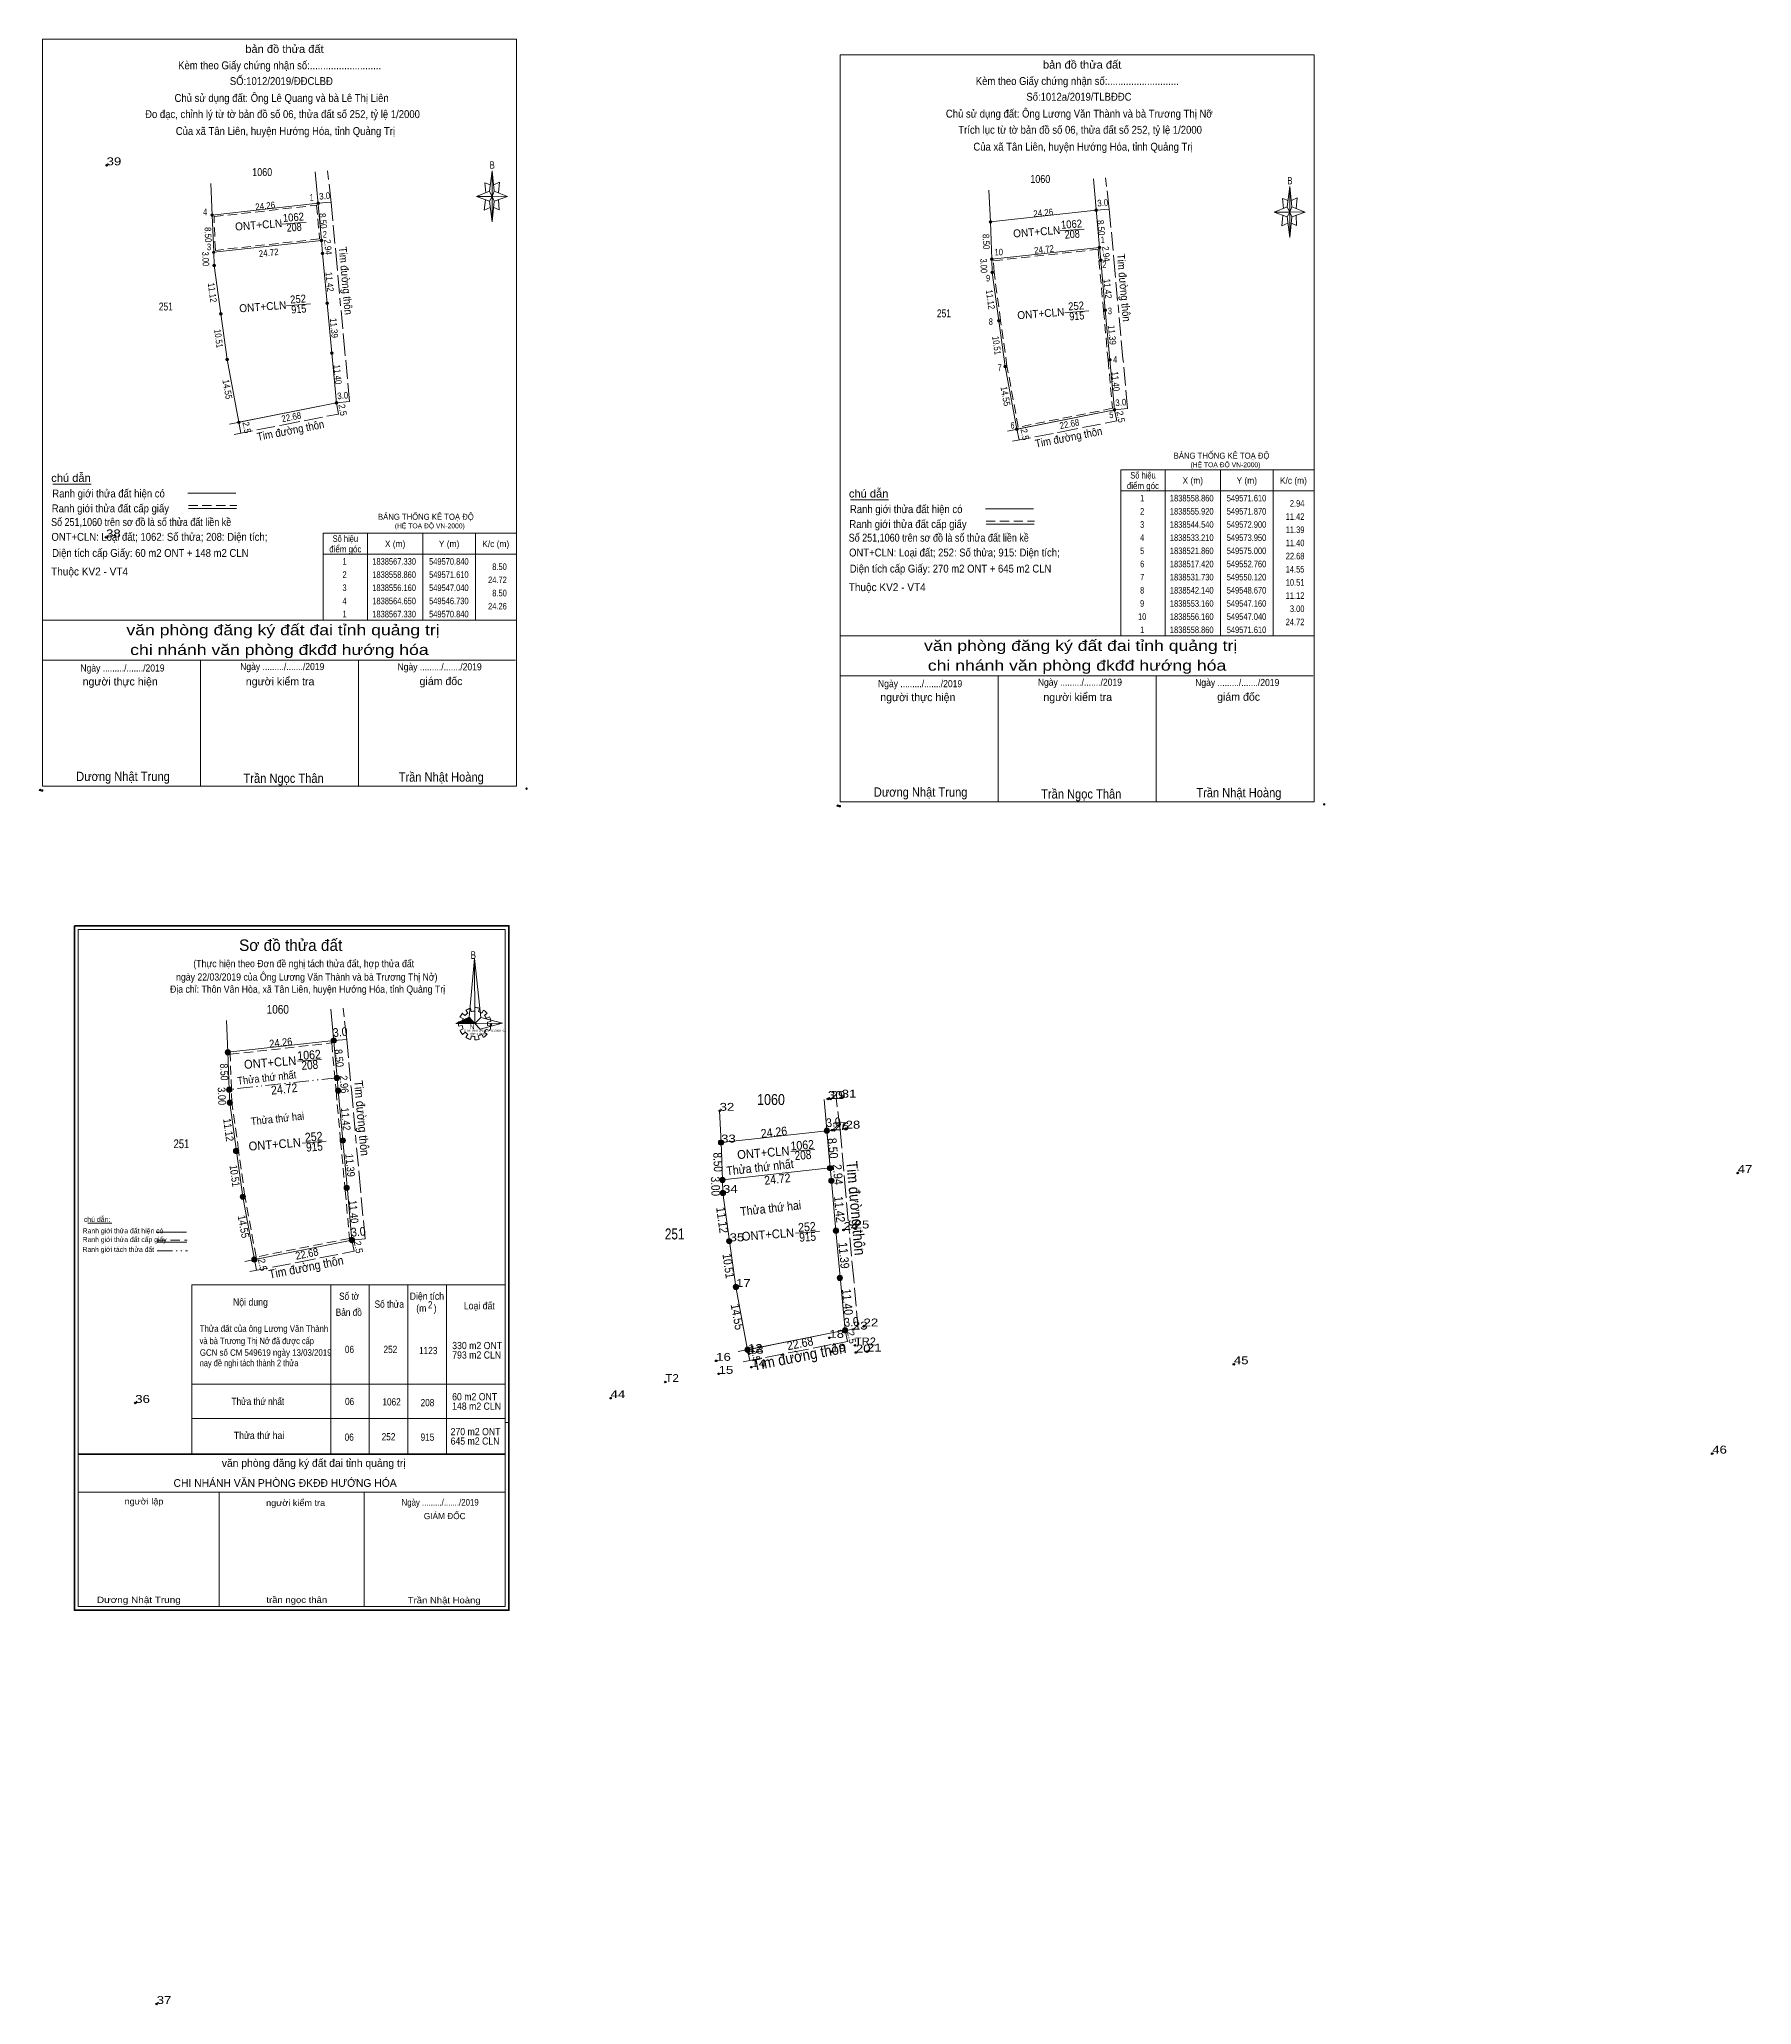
# Model space of a CAD drawing. Header units: metres. Extents: x 0 to 549782, y -63 to 1838816.
# Drawn here: x 549391.4 to 549781.5, y 1838368.2 to 1838816 of the extents above.
import ezdxf
from ezdxf.enums import TextEntityAlignment as Align

# ---------------------------------------------------------------- set-up
doc = ezdxf.new("R2010")
doc.units = ezdxf.units.M
doc.header["$LTSCALE"] = 0.7
doc.header["$PDMODE"] = 32
doc.header["$PDSIZE"] = 0.35
for name, pattern in [('DASH_DOUBLE_DOT', [9.2, 5, -1.2, 0.3, -1.2, 0.3, -1.2]), ('LONG_DASHED', [7.5, 6, -1.5]), ('MEDIUM_DASHED', [4.5, 3, -1.5])]:
    doc.linetypes.add(name, pattern=pattern)
for name, color, linetype, lineweight in [('1', 7, 'Continuous', 13), ('17', 7, 'Continuous', 13), ('2', 7, 'Continuous', 13), ('5', 7, 'Continuous', 13), ('6', 7, 'Continuous', 13), ('63', 7, 'Continuous', 13)]:
    doc.layers.add(name, color=color, linetype=linetype, lineweight=lineweight)
doc.layers.add('12', color=7, linetype='Continuous')
doc.layers.add('7', color=7, linetype='Continuous')

msp = doc.modelspace()

# ---------------------------------------------------------------- texts
at = {"layer": '1'}
for s, height, width, p in [('BẢNG THỐNG KÊ TOẠ ĐỘ ', 1.38, 0.95, (549649.85, 1838720.47)), ('(HỆ TOẠ ĐỘ VN-2000)', 1.116, 0.9, (549653.69, 1838718.53)), ('BẢNG THỐNG KÊ TOẠ ĐỘ ', 1.38, 0.95, (549468.56, 1838706.54)), ('(HỆ TOẠ ĐỘ VN-2000)', 1.116, 0.9, (549472.4, 1838704.6))]:
    msp.add_text(s, height=height, dxfattribs=dict(at, width=width)).set_placement(p)
at = {"layer": '12'}
for s, width, p in [('39', 1.25, (549406.72, 1838787.33)), ('38', 1.25, (549406.61, 1838702.54)), ('30', 1.25, (549571.06, 1838574.57)), ('29', 1.25, (549571.7, 1838574.57)), ('31', 1.25, (549574.22, 1838574.87)), ('32', 1.25, (549546.4, 1838571.87)), ('33', 1.25, (549546.73, 1838564.65)), ('27', 1.25, (549572.05, 1838567.46)), ('26', 1.25, (549572.56, 1838567.44)), ('28', 1.25, (549575.1, 1838567.81)), ('47', 1.25, (549778.35, 1838557.69)), ('34', 1.25, (549547.16, 1838553.16)), ('24', 1.25, (549574.62, 1838544.71)), ('25', 1.25, (549577.16, 1838545.06)), ('35', 1.25, (549548.67, 1838542.14)), ('17', 1.25, (549550.12, 1838531.73)), ('18', 1.25, (549571.39, 1838520.14)), ('23', 1.25, (549576.76, 1838522.03)), ('22', 1.25, (549579.19, 1838522.73)), ('12', 1.25, (549552.86, 1838516.9)), ('13', 1.25, (549553.07, 1838516.52)), ('19', 1.25, (549571.83, 1838516.97)), ('TR2', 1.05, (549577.23, 1838518.41)), ('20', 1.25, (549577.44, 1838516.79)), ('21', 1.25, (549579.94, 1838517)), ('16', 1.25, (549545.61, 1838514.9)), ('15', 1.25, (549546.17, 1838511.93)), ('14', 1.25, (549553.62, 1838513.46)), ('45', 1.25, (549663.56, 1838514.12)), ('T2', 1.1, (549534.02, 1838510.07)), ('36', 1.25, (549413.25, 1838505.3)), ('44', 1.25, (549521.55, 1838506.39)), ('46', 1.25, (549772.55, 1838493.76)), ('37', 1.25, (549418.14, 1838368.35))]:
    msp.add_text(s, height=1.8, dxfattribs=dict(at, width=width)).set_placement(p)
at = {"layer": '2'}
for s, height, width, p in [('1060', 1.8, 0.85, (549442.18, 1838784.88)), ('1060', 1.8, 0.85, (549619.46, 1838783.31)), ('251', 1.8, 0.8, (549420.225, 1838754.25)), ('251', 1.8, 0.8, (549597.505, 1838752.68)), ('điểm góc', 1.5, 0.9, (549461.12, 1838699.12)), ('Số hiệu', 1.5, 0.85, (549461.12, 1838701.52)), ('X (m)', 1.5, 0.95, (549472.465, 1838700.32)), ('Y (m)', 1.5, 0.95, (549484.765, 1838700.32)), ('K/c (m)', 1.5, 0.95, (549495.39, 1838700.32)), (' 1', 1.5, 0.75, (549460.7, 1838696.31)), ('1838567.330', 1.5, 0.85, (549472.235, 1838696.31)), ('549570.840', 1.5, 0.85, (549484.705, 1838696.31)), (' 2', 1.5, 0.85, (549460.71, 1838693.31)), ('1838558.860', 1.5, 0.85, (549472.235, 1838693.31)), ('549571.610', 1.5, 0.85, (549484.705, 1838693.31)), (' 4', 1.5, 0.85, (549460.715, 1838687.31)), (' 3', 1.5, 0.8, (549460.705, 1838690.31)), ('1838556.160', 1.5, 0.85, (549472.235, 1838690.31)), ('1838564.650', 1.5, 0.85, (549472.235, 1838687.31)), ('549547.040', 1.5, 0.85, (549484.705, 1838690.31)), ('549546.730', 1.5, 0.85, (549484.705, 1838687.31)), (' 1', 1.5, 0.75, (549460.7, 1838684.31)), ('1838567.330', 1.5, 0.85, (549472.235, 1838684.31)), ('549570.840', 1.5, 0.85, (549484.705, 1838684.31)), ('ngày 22/03/2019 của Ông Lương Văn Thành và bà Trương Thị Nở)', 1.65, 0.9, (549452.335, 1838601.54)), ('(Thực hiện theo Đơn đề nghị tách thửa đất, hợp thửa đất ', 1.65, 0.9, (549451.915, 1838604.6)), ('Địa chỉ: Thôn Vân Hòa, xã Tân Liên, huyện Hướng Hóa, tỉnh Quảng Trị', 1.65, 0.9, (549452.515, 1838598.77)), ('1060', 2, 0.85, (549445.73, 1838593.99)), ('1060', 2.5, 0.85, (549558.105, 1838573.19)), ('251', 2, 0.8, (549423.775, 1838563.36)), ('251', 2.5, 0.8, (549536.155, 1838542.56)), ('Ngày ........./......./2019', 1.485, 0.9, (549482.71, 1838481.91))]:
    msp.add_text(s, height=height, dxfattribs=dict(at, width=width)).set_placement(p, align=Align.CENTER)
for s, height, rotation, width, p in [('4', 1.5, 0.151, 0.8, (549429.173, 1838775.9612)), ('24.26', 1.5, 6.343, 0.9, (549442.9471, 1838777.3398)), ('1', 1.5, 0.151, 0.65, (549453.458, 1838779.261)), ('3.0', 1.5, 5.177, 0.9, (549456.4673, 1838779.6039)), ('24.26', 1.5, 6.343, 0.9, (549620.2221, 1838775.7692)), ('3.0', 1.5, 5.177, 0.9, (549633.7473, 1838778.0339)), ('8.50', 1.5, 272.091, 0.9, (549429.1027, 1838771.4724)), ('ONT+CLN', 1.8, 4.38, 0.95, (549441.4313, 1838772.8529)), ('1062', 1.8, 4.38, 0.9, (549449.3563, 1838774.592)), ('208', 1.8, 4.38, 0.85, (549449.5213, 1838772.3049)), ('8.50', 1.5, 275.194, 0.9, (549455.2993, 1838774.6079)), ('ONT+CLN', 1.8, 4.38, 0.95, (549618.7063, 1838771.2825)), ('1062', 1.8, 4.38, 0.9, (549626.6363, 1838773.022)), ('208', 1.8, 4.38, 0.85, (549626.8013, 1838770.7349)), ('8.50', 1.5, 275.194, 0.9, (549632.5793, 1838773.0379)), ('3', 1.5, 0.151, 0.75, (549430.073, 1838767.9811)), ('24.72', 1.5, 6.271, 0.9, (549443.7281, 1838766.657)), ('2', 1.5, 0.151, 0.8, (549456.448, 1838770.8612)), ('Tim đường thôn', 1.8, 275.176, 0.9, (549460.3088, 1838760.9262)), ('8.50', 1.5, 272.091, 0.9, (549606.3827, 1838769.9024)), ('10', 1.5, 0.151, 0.85, (549610.003, 1838766.8025)), ('24.72', 1.5, 6.271, 0.9, (549620.3931, 1838767.4265)), ('1', 1.5, 0.151, 0.65, (549633.688, 1838769.611)), ('2', 1.5, 0.151, 0.8, (549634.058, 1838763.9512)), ('Tim đường thôn', 1.8, 275.176, 0.9, (549637.5888, 1838759.3562)), ('11.12', 1.5, 277.802, 0.9, (549430.0794, 1838758.2218)), ('11.42', 1.5, 275.176, 0.9, (549456.8022, 1838760.7177)), ('9', 1.5, 0.151, 0.8, (549607.573, 1838760.8612)), ('11.42', 1.5, 275.176, 0.9, (549634.0822, 1838759.1477)), ('ONT+CLN', 1.8, 4.38, 0.95, (549442.3713, 1838754.2229)), ('252', 1.8, 4.38, 0.9, (549450.4113, 1838755.9572)), ('915', 1.8, 4.38, 0.85, (549450.5763, 1838753.6753)), ('11.12', 1.5, 277.802, 0.9, (549607.3594, 1838756.6518)), ('ONT+CLN', 1.8, 4.38, 0.95, (549619.6463, 1838752.6525)), ('252', 1.8, 4.38, 0.9, (549627.6913, 1838754.3872)), ('3', 1.5, 0.151, 0.75, (549635.323, 1838753.4011)), ('11.39', 1.5, 275.29, 0.9, (549457.8066, 1838750.1691)), ('8', 1.5, 0.151, 0.8, (549608.188, 1838750.9412)), ('915', 1.8, 4.38, 0.85, (549627.8513, 1838752.1049)), ('11.39', 1.5, 275.29, 0.9, (549635.0866, 1838748.5991)), ('10.51', 1.5, 277.93, 0.85, (549431.5139, 1838747.7485)), ('10.51', 1.5, 277.93, 0.85, (549608.7939, 1838746.1785)), ('11.40', 1.5, 275.285, 0.9, (549458.6173, 1838739.5991)), ('7', 1.5, 0.151, 0.8, (549610.198, 1838740.4712)), ('4', 1.5, 0.151, 0.8, (549636.533, 1838742.3412)), ('14.55', 1.5, 280.453, 0.9, (549433.5149, 1838736.1411)), ('14.55', 1.5, 280.453, 0.9, (549610.7949, 1838734.5711)), ('11.40', 1.5, 275.285, 0.9, (549635.8973, 1838738.0291)), ('3.0', 1.5, 5.177, 0.9, (549460.5873, 1838734.1139)), ('2.5', 1.5, 281.31, 0.95, (549459.7786, 1838731.4371)), ('3.0', 1.5, 5.177, 0.9, (549637.8673, 1838732.5439)), ('2.5', 1.5, 281.31, 0.95, (549437.9286, 1838727.4371)), ('Tim đường thôn', 1.8, 11.038, 0.9, (549448.8177, 1838726.0301)), ('22.68', 1.5, 11.29, 0.9, (549448.9632, 1838729.2218)), ('6', 1.5, 0.151, 0.8, (549613.128, 1838727.3312)), ('22.68', 1.5, 11.29, 0.9, (549626.2432, 1838727.6518)), ('5', 1.5, 0.151, 0.75, (549635.653, 1838729.7211)), ('2.5', 1.5, 281.31, 0.95, (549637.0586, 1838729.8671)), ('2.5', 1.5, 281.31, 0.95, (549615.2086, 1838725.8671)), ('Tim đường thôn', 1.8, 11.038, 0.9, (549626.0977, 1838724.4601)), ('3.0', 2, 5.177, 0.9, (549460.0398, 1838588.8122)), ('24.26', 1.75, 6.343, 0.9, (549446.5133, 1838586.5516)), ('1062', 2, 4.38, 0.9, (549452.9336, 1838583.6025)), ('8.50', 1.75, 275.194, 0.9, (549458.8555, 1838583.8092)), ('8.50', 1.75, 272.091, 0.85, (549432.653, 1838580.6819)), ('Thửa thứ nhất', 1.75, 6.271, 0.9, (549443.3144, 1838578.5427)), ('ONT+CLN', 2, 4.38, 0.95, (549444.0586, 1838581.8687)), ('208', 2, 4.38, 0.85, (549453.0986, 1838581.32)), ('24.72', 2, 6.271, 0.9, (549447.3008, 1838575.8687)), ('Tim đường thôn', 2, 275.176, 0.9, (549463.8555, 1838570.1202)), ('Thửa thứ hai', 1.75, 6.271, 0.9, (549445.7544, 1838569.2167)), ('11.42', 1.75, 275.176, 0.9, (549460.3561, 1838569.9139)), ('11.12', 1.75, 277.802, 0.9, (549433.6312, 1838567.4038)), ('252', 2, 4.38, 0.9, (549453.9886, 1838564.9723)), ('24.26', 2, 6.343, 0.9, (549558.8945, 1838566.0029)), ('3.0', 2, 5.177, 0.9, (549572.4098, 1838568.2622)), ('ONT+CLN', 2, 4.38, 0.95, (549445.1086, 1838563.2387)), ('915', 2, 4.38, 0.85, (549454.1536, 1838562.6896)), ('8.50', 2, 272.091, 0.85, (549545.0234, 1838560.1265)), ('ONT+CLN', 2, 4.38, 0.95, (549556.4286, 1838561.3187)), ('1062', 2, 4.38, 0.9, (549565.3036, 1838563.0525)), ('208', 2, 4.38, 0.85, (549565.4686, 1838560.77)), ('8.50', 2, 275.194, 0.9, (549571.2222, 1838563.2455)), ('10.51', 1.75, 277.93, 0.85, (549435.0651, 1838556.9307)), ('11.39', 1.75, 275.29, 0.9, (549461.3507, 1838559.3707)), ('Thửa thứ nhất', 2, 6.271, 0.9, (549555.7058, 1838557.9928)), ('24.72', 2, 6.271, 0.9, (549559.6708, 1838555.3187)), ('Tim đường thôn', 2.5, 275.176, 0.9, (549576.2268, 1838549.5578)), ('11.40', 1.75, 275.285, 0.9, (549462.1619, 1838548.7956)), ('11.12', 2, 277.802, 0.9, (549546.0023, 1838546.8408)), ('Thửa thứ hai', 2, 6.271, 0.9, (549558.1358, 1838548.6681)), ('11.42', 2, 275.176, 0.9, (549572.7299, 1838549.3502)), ('14.55', 1.75, 280.453, 0.9, (549437.0645, 1838545.3337)), ('3.0', 2, 5.177, 0.9, (549464.1598, 1838543.3222)), ('ONT+CLN', 2, 4.38, 0.95, (549557.4786, 1838542.6887)), ('252', 2, 4.38, 0.9, (549566.3636, 1838544.4227)), ('915', 2, 4.38, 0.85, (549566.5236, 1838542.1396)), ('22.68', 1.75, 11.29, 0.9, (549452.5287, 1838538.4368)), ('2.5', 1.599, 281.31, 0.95, (549463.3256, 1838540.6418)), ('11.39', 2, 275.29, 0.9, (549573.7248, 1838538.8122)), ('2.5', 1.6, 281.31, 0.95, (549441.4756, 1838536.6418)), ('Tim đường thôn', 2, 11.038, 0.9, (549452.3835, 1838535.2451)), ('10.51', 2, 277.93, 0.85, (549547.4349, 1838536.373)), ('11.40', 2, 275.285, 0.9, (549574.5359, 1838528.2371)), ('14.55', 2, 280.453, 0.9, (549549.4432, 1838524.7514)), ('3.0', 2, 5.177, 0.9, (549576.5298, 1838522.7722)), ('2.5', 1.6, 281.31, 0.95, (549553.8456, 1838516.0919)), ('Tim đường thôn', 2.5, 11.038, 0.9, (549564.8007, 1838514.7061)), ('22.68', 2, 11.29, 0.9, (549564.9292, 1838517.8908)), ('2.5', 1.6, 281.31, 0.95, (549575.6956, 1838520.0918))]:
    msp.add_text(s, height=height, rotation=rotation, dxfattribs=dict(at, width=width)).set_placement(p, align=Align.CENTER)
for s, height, width, p in [('8.50', 1.5, 0.85, (549497.91, 1838695.11)), ('24.72', 1.5, 0.85, (549497.91, 1838692.11)), ('24.26', 1.5, 0.85, (549497.91, 1838686.11)), ('8.50', 1.5, 0.85, (549497.91, 1838689.11)), ('người lập', 1.408, 1.1, (549419.67, 1838482.17)), ('người kiểm tra', 1.408, 1.1, (549456.52, 1838481.83)), ('Dương Nhật Trung', 1.41, 1.2, (549423.62, 1838459.73)), ('trần ngọc thân', 1.408, 1.15, (549456.98, 1838459.73)), ('Trần Nhật Hoàng', 1.408, 1.15, (549491.95, 1838459.64))]:
    msp.add_text(s, height=height, dxfattribs=dict(at, width=width)).set_placement(p, align=Align.RIGHT)
msp.add_text('Sơ đồ thửa đất', height=2.618, dxfattribs=at).set_placement((549448.665, 1838608.3), align=Align.CENTER)
for s, height, width, p in [('B', 1.743, 0.8, (549489.64, 1838606.5)), ('CHI NHÁNH VPĐKĐĐ-HƯỚNG HÓA', 0.4123, 0.95, (549488.2, 1838589.92)), ('TỈNH quảng trị', 0.4125, 1.05, (549489.53, 1838589.2)), ('N', 1.089, 0.9, (549489.46, 1838590.47)), ('Ranh giới thửa đất hiện có ', 1.131, 0.9, (549401.27, 1838543.96)), ('Ranh giới tách thửa đất', 1.131, 0.9, (549401.25, 1838539.72)), ('Ranh giới thửa đất cấp giấy', 1.131, 0.9, (549401.26, 1838541.97)), ('Số tờ', 1.65, 0.85, (549459.7, 1838528.8)), ('Nội dung', 1.65, 0.9, (549435.52, 1838527.46)), ('Bản đồ', 1.65, 0.85, (549458.94, 1838525.14)), ('Số thửa', 1.65, 0.85, (549467.79, 1838526.99)), ('Diện tích', 1.65, 0.9, (549475.78, 1838528.81)), ('(m   )', 1.65, 0.9, (549477.28, 1838526.07)), ('2', 1.65, 0.8, (549479.97, 1838526.86)), ('Loại đất', 1.65, 0.9, (549488.11, 1838526.62)), ('Thửa đất của ông Lương Văn Thành', 1.49, 0.9, (549427.94, 1838521.5)), ('và bà Trương Thị Nở đã được cấp ', 1.49, 0.85, (549427.93, 1838518.7)), ('GCN số CM 549619 ngày 13/03/2019', 1.49, 0.9, (549427.98, 1838516.04)), ('06', 1.65, 0.85, (549461.02, 1838516.68)), ('252', 1.65, 0.85, (549469.82, 1838516.68)), ('1123', 1.65, 0.85, (549477.92, 1838516.42)), ('330 m2 ONT', 1.65, 0.9, (549485.47, 1838517.56)), ('nay đề nghi tách thành 2 thửa', 1.49, 0.85, (549427.93, 1838513.67)), ('793 m2 CLN', 1.65, 0.9, (549485.47, 1838515.41)), ('Thửa thứ nhất', 1.65, 0.85, (549435.19, 1838504.82)), ('06', 1.65, 0.85, (549461.05, 1838504.81)), ('1062', 1.65, 0.85, (549469.57, 1838504.72)), ('208', 1.65, 0.85, (549478.27, 1838504.55)), ('60 m2 ONT', 1.65, 0.9, (549485.45, 1838505.89)), ('148 m2 CLN', 1.65, 0.9, (549485.45, 1838503.74)), ('270 m2 ONT', 1.65, 0.9, (549485.1, 1838497.94)), ('Thửa thứ hai', 1.65, 0.9, (549435.71, 1838497.07)), ('06', 1.65, 0.85, (549460.96, 1838496.68)), ('252', 1.65, 0.85, (549469.4, 1838496.77)), ('915', 1.65, 0.85, (549478.27, 1838496.68)), ('645 m2 CLN', 1.65, 0.9, (549485.1, 1838495.79))]:
    msp.add_text(s, height=height, dxfattribs=dict(at, width=width)).set_placement(p)
msp.add_text('chú dẫn:', height=1.131, dxfattribs=at).set_placement((549401.55, 1838546.56))
for s, height, p in [('văn phòng đăng ký đất đai tỉnh quảng trị', 1.76, (549474.85, 1838490.73)), ('CHI NHÁNH VĂN PHÒNG ĐKĐĐ HƯỚNG HÓA', 1.76, (549472.82, 1838486.18)), ('GIÁM ĐỐC', 1.408, (549488.52, 1838478.82))]:
    msp.add_text(s, height=height, dxfattribs=at).set_placement(p, align=Align.RIGHT)
at = {"layer": '5'}
for s, height, width, p in [('bản đồ thửa đất', 1.8, 1.05, (549447.26, 1838812.94)), ('Kèm theo Giấy chứng nhận số:...........................', 1.8, 0.9, (549446.15, 1838809.21)), ('bản đồ thửa đất', 1.8, 1.05, (549628.99, 1838809.37)), ('Chủ sử dụng đất: Ông Lê Quang và bà Lê Thị Liên', 1.8, 0.9, (549446.595, 1838801.77)), ('SỐ:1012/2019/ĐĐCLBĐ', 1.8, 0.9, (549446.545, 1838805.62)), ('Kèm theo Giấy chứng nhận số:...........................', 1.8, 0.9, (549627.88, 1838805.64)), ('Số:1012a/2019/TLBĐĐC', 1.8, 0.9, (549628.27, 1838802.05)), ('Đo đạc, chỉnh lý từ tờ bản đồ số 06, thửa đất số 252, tỷ lệ 1/2000 ', 1.8, 0.9, (549447.105, 1838798.09)), ('Chủ sử dụng đất: Ông Lương Văn Thành và bà Trương Thị Nỡ', 1.8, 0.9, (549628.33, 1838798.2)), ('Của xã Tân Liên, huyện Hướng Hóa, tỉnh Quảng Trị', 1.8, 0.9, (549447.465, 1838794.24)), ('Trích lục từ tờ bản đồ số 06, thửa đất số 252, tỷ lệ 1/2000 ', 1.8, 0.9, (549628.84, 1838794.52)), ('Của xã Tân Liên, huyện Hướng Hóa, tỉnh Quảng Trị', 1.8, 0.9, (549629.195, 1838790.67)), ('B', 1.653, 0.75, (549494.61, 1838786.57)), ('B', 1.653, 0.75, (549676.34, 1838783)), ('văn phòng đăng ký đất đai tỉnh quảng trị', 2.4, 1.25, (549446.925, 1838680.25)), ('văn phòng đăng ký đất đai tỉnh quảng trị', 2.4, 1.25, (549628.655, 1838676.68)), ('chi nhánh văn phòng đkđđ hướng hóa', 2.4, 1.25, (549446.1, 1838675.74)), ('Ngày ........./......./2019', 1.62, 0.9, (549446.75, 1838672.3)), ('Ngày ........./......./2019', 1.62, 0.9, (549482.6, 1838672.24)), ('chi nhánh văn phòng đkđđ hướng hóa', 2.4, 1.25, (549627.835, 1838672.17)), ('Ngày ........./......./2019', 1.62, 0.9, (549410.345, 1838671.97)), ('Ngày ........./......./2019', 1.62, 0.9, (549592.075, 1838668.4)), ('Ngày ........./......./2019', 1.62, 0.9, (549628.485, 1838668.73)), ('Ngày ........./......./2019', 1.62, 0.9, (549664.335, 1838668.67)), ('Dương Nhật Trung', 2.1, 0.9, (549410.46, 1838647.03)), ('Trần Ngọc Thân', 2.1, 0.9, (549447.055, 1838646.6)), ('Trần Nhật Hoàng', 2.1, 0.9, (549482.97, 1838646.88)), ('Dương Nhật Trung', 2.1, 0.9, (549592.19, 1838643.46)), ('Trần Ngọc Thân', 2.1, 0.9, (549628.785, 1838643.03)), ('Trần Nhật Hoàng', 2.1, 0.9, (549664.705, 1838643.31))]:
    msp.add_text(s, height=height, dxfattribs=dict(at, width=width)).set_placement(p, align=Align.CENTER)
for s, p in [('người thực hiện', (549409.825, 1838668.79)), ('người kiểm tra', (549446.26, 1838668.81)), ('giám đốc', (549482.92, 1838668.88)), ('người thực hiện', (549591.56, 1838665.22)), ('người kiểm tra', (549627.99, 1838665.24)), ('giám đốc', (549664.645, 1838665.31))]:
    msp.add_text(s, height=1.8, dxfattribs=at).set_placement(p, align=Align.CENTER)
at = {"layer": '6'}
for s, width, p in [('chú dẫn', 1.05, (549394.12, 1838715.19)), ('Ranh giới thửa đất cấp giấy', 0.9, (549394.23, 1838708.25)), ('Ranh giới thửa đất hiện có ', 0.9, (549394.36, 1838711.64)), ('chú dẫn', 1.05, (549575.85, 1838711.62)), ('Ranh giới thửa đất hiện có ', 0.9, (549576.09, 1838708.07)), ('Số 251,1060 trên sơ đồ là số thửa đất liền kề', 0.85, (549394.08, 1838705.14)), ('Ranh giới thửa đất cấp giấy', 0.9, (549575.96, 1838704.68)), ('ONT+CLN: Loại đất; 1062: Số thửa; 208: Diện tích;', 0.9, (549394.16, 1838701.76)), ('Số 251,1060 trên sơ đồ là số thửa đất liền kề', 0.85, (549575.81, 1838701.57)), ('Diện tích cấp Giấy: 60 m2 ONT + 148 m2 CLN', 0.9, (549394.32, 1838698.09)), ('ONT+CLN: Loại đất; 252: Số thửa; 915: Diện tích;', 0.9, (549575.89, 1838698.19)), ('Diện tích cấp Giấy: 270 m2 ONT + 645 m2 CLN', 0.9, (549576.05, 1838694.52)), ('Thuộc KV2 - VT4', 0.95, (549394.08, 1838693.86)), ('Thuộc KV2 - VT4', 0.95, (549575.81, 1838690.29))]:
    msp.add_text(s, height=1.8, dxfattribs=dict(at, width=width)).set_placement(p)
at = {"layer": '63'}
for s, height, rotation, width, p in [('2.94', 1.5, 275.054, 0.9, (549456.4347, 1838768.6311)), ('2.94', 1.5, 275.054, 0.9, (549633.7147, 1838767.0611)), ('3.00', 1.5, 272.291, 0.85, (549428.5586, 1838765.975)), ('3.00', 1.5, 272.291, 0.85, (549605.8386, 1838764.405)), ('3.00', 1.75, 272.291, 0.9, (549432.1102, 1838575.175)), ('2.96', 1.75, 275.054, 0.9, (549459.9802, 1838577.8221)), ('2.94', 2, 275.054, 0.9, (549572.3562, 1838557.2681)), ('3.00', 2, 272.291, 0.85, (549544.4814, 1838554.625))]:
    msp.add_text(s, height=height, rotation=rotation, dxfattribs=dict(at, width=width)).set_placement(p, align=Align.CENTER)
for s, width, p in [('điểm góc', 0.9, (549642.85, 1838713.55)), ('Số hiệu', 0.85, (549642.86, 1838715.95)), ('X (m)', 0.95, (549654.205, 1838714.75)), ('Y (m)', 0.95, (549666.505, 1838714.75)), ('K/c (m)', 0.95, (549677.13, 1838714.75)), (' 1', 0.75, (549642.45, 1838710.73)), ('1838558.860', 0.85, (549653.965, 1838710.73)), ('549571.610', 0.85, (549666.445, 1838710.73)), (' 3', 0.8, (549642.445, 1838704.73)), (' 2', 0.85, (549642.44, 1838707.73)), ('1838555.920', 0.85, (549653.965, 1838707.73)), ('1838544.540', 0.85, (549653.965, 1838704.73)), ('549571.870', 0.85, (549666.445, 1838707.73)), ('549572.900', 0.85, (549666.445, 1838704.73)), (' 4', 0.85, (549642.445, 1838701.73)), ('1838533.210', 0.85, (549653.965, 1838701.73)), ('549573.950', 0.85, (549666.445, 1838701.73)), (' 5', 0.8, (549642.445, 1838698.73)), (' 6', 0.85, (549642.45, 1838695.73)), ('1838521.860', 0.85, (549653.965, 1838698.73)), ('1838517.420', 0.85, (549653.965, 1838695.73)), ('549575.000', 0.85, (549666.445, 1838698.73)), ('549552.760', 0.85, (549666.445, 1838695.73)), (' 7', 0.8, (549642.45, 1838692.73)), ('1838531.730', 0.85, (549653.965, 1838692.73)), ('549550.120', 0.85, (549666.445, 1838692.73)), (' 9', 0.85, (549642.435, 1838686.73)), (' 8', 0.8, (549642.44, 1838689.73)), ('1838542.140', 0.85, (549653.965, 1838689.73)), ('1838553.160', 0.85, (549653.965, 1838686.73)), ('549548.670', 0.85, (549666.445, 1838689.73)), ('549547.160', 0.85, (549666.445, 1838686.73)), (' 10', 0.85, (549642.435, 1838683.73)), ('1838556.160', 0.85, (549653.965, 1838683.73)), ('549547.040', 0.85, (549666.445, 1838683.73)), (' 1', 0.75, (549642.45, 1838680.73)), ('1838558.860', 0.85, (549653.965, 1838680.73)), ('549571.610', 0.85, (549666.445, 1838680.73))]:
    msp.add_text(s, height=1.5, dxfattribs=dict(at, width=width)).set_placement(p, align=Align.CENTER)
at = {"layer": '63', "width": 0.85}
for s, p in [('2.94', (549679.64, 1838709.53)), ('11.42', (549679.64, 1838706.53)), ('11.39', (549679.65, 1838703.53)), ('11.40', (549679.65, 1838700.53)), ('22.68', (549679.65, 1838697.53)), ('14.55', (549679.64, 1838694.53)), ('10.51', (549679.65, 1838691.53)), ('11.12', (549679.64, 1838688.53)), ('24.72', (549679.64, 1838682.53)), ('3.00', (549679.65, 1838685.53))]:
    msp.add_text(s, height=1.5, dxfattribs=at).set_placement(p, align=Align.RIGHT)

# ---------------------------------------------------------------- hatches: boundary and pattern name
at = {"layer": '2'}
for points in [[(549486.28, 1838591.76), (549489.31, 1838593.24), (549490.6, 1838591.76)], [(549434.96, 1838585.2, 1), (549433.76, 1838585.2, 1)], [(549459.07, 1838587.88, 1), (549457.87, 1838587.88, 1)], [(549459.7917, 1838579.3598, 1), (549458.5917, 1838579.3598, 1)], [(549435.2717, 1838576.6698, 1), (549434.0717, 1838576.6698, 1)], [(549460.1, 1838576.47, 1), (549458.9, 1838576.47, 1)], [(549435.39, 1838573.71, 1), (549434.19, 1838573.71, 1)], [(549571.44, 1838567.33, 1), (549570.24, 1838567.33, 1)], [(549436.8176, 1838562.7276, 1), (549435.6176, 1838562.7276, 1)], [(549461.13, 1838565.1, 1), (549459.93, 1838565.1, 1)], [(549547.33, 1838564.65, 1), (549546.13, 1838564.65, 1)], [(549572.1617, 1838558.8098, 1), (549570.9617, 1838558.8098, 1)], [(549462.0293, 1838554.3326, 1), (549460.8293, 1838554.3326, 1)], [(549547.6417, 1838556.1198, 1), (549546.4417, 1838556.1198, 1)], [(549547.76, 1838553.16, 1), (549546.56, 1838553.16, 1)], [(549572.47, 1838555.92, 1), (549571.27, 1838555.92, 1)], [(549438.35, 1838552.28, 1), (549437.15, 1838552.28, 1)], [(549573.5, 1838544.55, 1), (549572.3, 1838544.55, 1)], [(549463.23, 1838542.41, 1), (549462.03, 1838542.41, 1)], [(549549.1876, 1838542.1776, 1), (549547.9876, 1838542.1776, 1)], [(549440.99, 1838537.97, 1), (549439.79, 1838537.97, 1)], [(549550.72, 1838531.73, 1), (549549.52, 1838531.73, 1)], [(549574.3993, 1838533.7826, 1), (549573.1993, 1838533.7826, 1)], [(549575.6, 1838521.86, 1), (549574.4, 1838521.86, 1)], [(549553.36, 1838517.42, 1), (549552.16, 1838517.42, 1)]]:
    msp.add_hatch(color=256, dxfattribs=at).paths.add_polyline_path(points)
at = {"layer": '63'}
for points in [[(549455.22, 1838778.67, 1), (549454.62, 1838778.67, 1)], [(549632.5, 1838777.1, 1), (549631.9, 1838777.1, 1)], [(549431.11, 1838775.99, 1), (549430.51, 1838775.99, 1)], [(549608.39, 1838774.42, 1), (549607.79, 1838774.42, 1)], [(549455.99, 1838770.2, 1), (549455.39, 1838770.2, 1)], [(549633.27, 1838768.63, 1), (549632.67, 1838768.63, 1)], [(549431.42, 1838767.5, 1), (549430.82, 1838767.5, 1)], [(549431.54, 1838764.5, 1), (549430.94, 1838764.5, 1)], [(549456.25, 1838767.26, 1), (549455.65, 1838767.26, 1)], [(549608.7, 1838765.93, 1), (549608.1, 1838765.93, 1)], [(549633.53, 1838765.69, 1), (549632.93, 1838765.69, 1)], [(549608.82, 1838762.93, 1), (549608.22, 1838762.93, 1)], [(549457.28, 1838755.88, 1), (549456.68, 1838755.88, 1)], [(549634.56, 1838754.31, 1), (549633.96, 1838754.31, 1)], [(549433.05, 1838753.48, 1), (549432.45, 1838753.48, 1)], [(549610.33, 1838751.91, 1), (549609.73, 1838751.91, 1)], [(549434.5, 1838743.07, 1), (549433.9, 1838743.07, 1)], [(549458.33, 1838744.55, 1), (549457.73, 1838744.55, 1)], [(549611.78, 1838741.5, 1), (549611.18, 1838741.5, 1)], [(549635.61, 1838742.98, 1), (549635.01, 1838742.98, 1)], [(549459.38, 1838733.2, 1), (549458.78, 1838733.2, 1)], [(549437.14, 1838728.76, 1), (549436.54, 1838728.76, 1)], [(549636.66, 1838731.63, 1), (549636.06, 1838731.63, 1)], [(549614.42, 1838727.19, 1), (549613.82, 1838727.19, 1)]]:
    msp.add_hatch(color=256, dxfattribs=at).paths.add_polyline_path(points)

# ---------------------------------------------------------------- linework, layer by layer
at = {"layer": '1'}
for points in [[(549455.69, 1838770.2), (549455.95, 1838767.26), (549456.98, 1838755.88), (549458.03, 1838744.55), (549459.08, 1838733.2), (549436.84, 1838728.76), (549434.2, 1838743.07), (549432.75, 1838753.48), (549431.24, 1838764.5), (549431.12, 1838767.5)], [(549455.69, 1838770.2), (549455.95, 1838767.26), (549456.98, 1838755.88), (549458.03, 1838744.55), (549459.08, 1838733.2), (549436.84, 1838728.76), (549434.2, 1838743.07), (549432.75, 1838753.48), (549431.24, 1838764.5), (549431.12, 1838767.5)], [(549632.97, 1838768.63), (549633.23, 1838765.69), (549634.26, 1838754.31), (549635.31, 1838742.98), (549636.36, 1838731.63), (549614.12, 1838727.19), (549611.48, 1838741.5), (549610.03, 1838751.91), (549608.52, 1838762.93), (549608.4, 1838765.93)], [(549571.61, 1838558.86), (549571.87, 1838555.92), (549572.9, 1838544.54), (549573.95, 1838533.21), (549575, 1838521.86), (549552.76, 1838517.42), (549550.12, 1838531.73), (549548.67, 1838542.14), (549547.16, 1838553.16), (549547.04, 1838556.16)], [(549571.61, 1838558.86), (549571.87, 1838555.92), (549572.9, 1838544.54), (549573.95, 1838533.21), (549575, 1838521.86), (549552.76, 1838517.42), (549550.12, 1838531.73), (549548.67, 1838542.14), (549547.16, 1838553.16), (549547.04, 1838556.16)]]:
    msp.add_lwpolyline(points, close=True, dxfattribs=at)
at = {"layer": '1', "linetype": 'MEDIUM_DASHED'}
for points in [[(549632.61, 1838768.19), (549632.83, 1838765.65), (549633.86, 1838754.27), (549634.91, 1838742.94), (549635.93, 1838731.95), (549614.44, 1838727.66), (549611.87, 1838741.56), (549610.43, 1838751.96), (549608.92, 1838762.97), (549608.81, 1838765.57)], [(549458.02, 1838587.33), (549459, 1838576.42), (549460.03, 1838565.04), (549461.08, 1838553.71), (549462.09, 1838542.81), (549440.79, 1838538.56), (549438.24, 1838552.36), (549436.8, 1838562.76), (549435.29, 1838573.75), (549434.88, 1838584.75)]]:
    msp.add_lwpolyline(points, close=True, dxfattribs=at)
at = {"layer": '17'}
for p, q in [((549394.5, 1838714.7), (549403.18, 1838714.7)), ((549576.23, 1838711.13), (549584.91, 1838711.13))]:
    msp.add_line(p, q, dxfattribs=at)
at = {"layer": '2', "linetype": 'LONG_DASHED'}
for p, q in [((549457.91, 1838778.89), (549457.04, 1838786.06)), ((549635.19, 1838777.32), (549634.32, 1838784.49)), ((549457.91, 1838778.89), (549458.94, 1838767.53)), ((549635.19, 1838777.32), (549636.22, 1838765.96)), ((549458.94, 1838767.53), (549459.97, 1838756.16)), ((549636.22, 1838765.96), (549637.25, 1838754.59)), ((549461.46, 1838588.1), (549460.59, 1838595.27)), ((549461.46, 1838588.1), (549462.49, 1838576.74)), ((549462.49, 1838576.74), (549463.52, 1838565.37)), ((549573.83, 1838567.55), (549572.96, 1838574.72)), ((549573.83, 1838567.55), (549574.86, 1838556.19)), ((549574.86, 1838556.19), (549575.89, 1838544.82))]:
    msp.add_line(p, q, dxfattribs=at)
at = {"layer": '2'}
for p, q in [((549430.81, 1838775.99), (549430.48, 1838783.21)), ((549608.09, 1838774.42), (549607.76, 1838781.64)), ((549430.81, 1838775.99), (549454.92, 1838778.67)), ((549430.81, 1838775.99), (549454.92, 1838778.67)), ((549457.9, 1838778.94), (549454.92, 1838778.67)), ((549608.09, 1838774.42), (549632.2, 1838777.1)), ((549608.09, 1838774.42), (549632.2, 1838777.1)), ((549635.18, 1838777.37), (549632.2, 1838777.1)), ((549455.69, 1838770.2), (549431.12, 1838767.5)), ((549632.97, 1838768.63), (549608.4, 1838765.93)), ((549455.95, 1838767.26), (549456.98, 1838755.89)), ((549633.23, 1838765.69), (549634.26, 1838754.32)), ((549436.84, 1838728.76), (549434.2, 1838743.07)), ((549614.12, 1838727.19), (549611.48, 1838741.5)), ((549462.07, 1838733.48), (549459.08, 1838733.2)), ((549459.59, 1838730.65), (549459.08, 1838733.2)), ((549437.33, 1838726.31), (549436.84, 1838728.76)), ((549639.35, 1838731.91), (549636.36, 1838731.63)), ((549636.87, 1838729.08), (549636.36, 1838731.63)), ((549614.61, 1838724.74), (549614.12, 1838727.19)), ((549466.17, 1838703.48), (549466.17, 1838683.68)), ((549478.77, 1838703.48), (549478.77, 1838683.68)), ((549490.77, 1838703.48), (549490.77, 1838683.68)), ((549456.09, 1838698.68), (549500.13, 1838698.68)), ((549487.77, 1838594.09), (549488.37, 1838593.56)), ((549489.04, 1838594.14), (549488.61, 1838594.79)), ((549489.6, 1838595.24), (549489.79, 1838594.46)), ((549490.6, 1838594.59), (549490.63, 1838595.39)), ((549491.66, 1838595.24), (549491.47, 1838594.44)), ((549492.19, 1838594.14), (549492.62, 1838594.79)), ((549493.41, 1838594.09), (549492.81, 1838593.59)), ((549434.36, 1838585.2), (549434.03, 1838592.42)), ((549486.93, 1838592.21), (549487.72, 1838592.09)), ((549487.72, 1838591.28), (549486.93, 1838591.16)), ((549487.96, 1838592.89), (549487.24, 1838593.19)), ((549487.24, 1838590.18), (549487.96, 1838590.53)), ((549488.44, 1838589.78), (549487.82, 1838589.28)), ((549488.61, 1838588.6), (549489.02, 1838589.31)), ((549489.84, 1838588.93), (549489.6, 1838588.15)), ((549490.22, 1838591.73), (549490.99, 1838591.73)), ((549491.4, 1838588.93), (549491.64, 1838588.18)), ((549492.62, 1838588.6), (549492.19, 1838589.28)), ((549492.76, 1838589.78), (549493.41, 1838589.31)), ((549493.99, 1838590.16), (549493.2, 1838590.46)), ((549493.24, 1838592.91), (549493.96, 1838593.26)), ((549494.3, 1838592.21), (549493.48, 1838592.09)), ((549493.48, 1838591.28), (549494.3, 1838591.16)), ((549434.36, 1838585.2), (549458.47, 1838587.88)), ((549434.36, 1838585.2), (549458.47, 1838587.88)), ((549461.45, 1838588.15), (549458.47, 1838587.88)), ((549490.6, 1838588.03), (549490.6, 1838588.8)), ((549459.5, 1838576.47), (549460.53, 1838565.1)), ((549546.73, 1838564.65), (549546.4, 1838571.87)), ((549546.73, 1838564.65), (549570.84, 1838567.33)), ((549546.73, 1838564.65), (549570.84, 1838567.33)), ((549573.82, 1838567.6), (549570.84, 1838567.33)), ((549571.61, 1838558.86), (549547.04, 1838556.16)), ((549571.87, 1838555.92), (549572.9, 1838544.55)), ((549440.39, 1838537.97), (549437.75, 1838552.28)), ((549402.43, 1838546.29), (549407.9, 1838546.29)), ((549418.04, 1838544.18), (549424.93, 1838544.18)), ((549418.15, 1838541.97), (549425.03, 1838541.97)), ((549465.62, 1838542.69), (549462.63, 1838542.41)), ((549463.14, 1838539.86), (549462.63, 1838542.41)), ((549440.88, 1838535.52), (549440.39, 1838537.97)), ((549426.17, 1838532.22), (549497.51, 1838532.22)), ((549552.76, 1838517.42), (549550.12, 1838531.73)), ((549577.99, 1838522.14), (549575, 1838521.86)), ((549575.51, 1838519.31), (549575, 1838521.86)), ((549553.25, 1838514.97), (549552.76, 1838517.42)), ((549426.17, 1838509.59), (549497.51, 1838509.59)), ((549426.17, 1838501.74), (549497.51, 1838501.74)), ((549497.51, 1838500.87), (549498.39, 1838500.87)), ((549399.38, 1838492.81), (549399.38, 1838458.07)), ((549400.27, 1838484.93), (549497.51, 1838484.93)), ((549432.38, 1838484.93), (549432.38, 1838458.95)), ((549465.38, 1838484.93), (549465.38, 1838458.95))]:
    msp.add_line(p, q, dxfattribs=at)
at = {"layer": '2', "linetype": 'DASH_DOUBLE_DOT'}
for p, q in [((549459.24, 1838579.41), (549434.67, 1838576.71)), ((549418.25, 1838539.98), (549425.18, 1838539.98))]:
    msp.add_line(p, q, dxfattribs=at)
at = {"layer": '2', "linetype": 'MEDIUM_DASHED'}
msp.add_line((549418.15, 1838542.43), (549425.09, 1838542.43), dxfattribs=at)
at = {"layer": '2', "lineweight": 35}
msp.add_line((549400.27, 1838493.66), (549497.51, 1838493.66), dxfattribs=at)
at = {"layer": '2'}
for points in [[(549454.27, 1838785.82), (549455.69, 1838770.2), (549455.95, 1838767.26)], [(549631.55, 1838784.25), (549632.97, 1838768.63), (549633.23, 1838765.69)], [(549431.24, 1838764.5), (549431.12, 1838767.5), (549430.81, 1838775.99)], [(549608.52, 1838762.93), (549608.4, 1838765.93), (549608.09, 1838774.42)], [(549431.24, 1838764.5), (549432.75, 1838753.48), (549434.2, 1838743.07), (549436.84, 1838728.76)], [(549455.95, 1838767.26), (549456.98, 1838755.88), (549458.03, 1838744.55), (549459.08, 1838733.2), (549434.7, 1838728.33)], [(549633.23, 1838765.69), (549634.26, 1838754.31), (549635.31, 1838742.98), (549636.36, 1838731.63), (549611.98, 1838726.76)], [(549608.52, 1838762.93), (549610.03, 1838751.91), (549611.48, 1838741.5), (549614.12, 1838727.19)], [(549459.08, 1838733.2), (549458.03, 1838744.55), (549456.98, 1838755.88)], [(549636.36, 1838731.63), (549635.31, 1838742.98), (549634.26, 1838754.31)], [(549457.82, 1838595.03), (549459.24, 1838579.41), (549459.5, 1838576.47)], [(549434.79, 1838573.71), (549434.67, 1838576.71), (549434.36, 1838585.2)], [(549459.5, 1838576.47), (549460.53, 1838565.09), (549461.58, 1838553.76), (549462.63, 1838542.41), (549438.25, 1838537.54)], [(549434.79, 1838573.71), (549436.3, 1838562.69), (549437.75, 1838552.28), (549440.39, 1838537.97)], [(549570.19, 1838574.48), (549571.61, 1838558.86), (549571.87, 1838555.92)], [(549462.63, 1838542.41), (549461.58, 1838553.76), (549460.53, 1838565.09)], [(549547.16, 1838553.16), (549547.04, 1838556.16), (549546.73, 1838564.65)], [(549547.16, 1838553.16), (549548.67, 1838542.14), (549550.12, 1838531.73), (549552.76, 1838517.42)], [(549571.87, 1838555.92), (549572.9, 1838544.54), (549573.95, 1838533.21), (549575, 1838521.86), (549550.62, 1838516.99)], [(549575, 1838521.86), (549573.95, 1838533.21), (549572.9, 1838544.54)], [(549426.17, 1838532.22), (549426.17, 1838493.67), (549426.17, 1838493.66)], [(549457.78, 1838532.22), (549457.78, 1838493.67), (549457.78, 1838493.66)], [(549466.58, 1838532.22), (549466.58, 1838493.67), (549466.58, 1838493.66)], [(549475.38, 1838532.22), (549475.38, 1838493.67), (549475.38, 1838493.66)], [(549484.18, 1838532.22), (549484.18, 1838493.67), (549484.18, 1838493.66)]]:
    msp.add_lwpolyline(points, dxfattribs=at)
at = {"layer": '2', "linetype": 'MEDIUM_DASHED'}
msp.add_lwpolyline([(549454.56, 1838778.23), (549455.26, 1838770.55), (549431.5, 1838767.94), (549431.22, 1838775.63)], close=True, dxfattribs=at)
at = {"layer": '2', "linetype": 'LONG_DASHED'}
for points in [[(549462.07, 1838733.48), (549461.02, 1838744.83), (549459.97, 1838756.16)], [(549639.35, 1838731.91), (549638.3, 1838743.26), (549637.25, 1838754.59)], [(549435.81, 1838726.01), (549446.62, 1838728.12), (549459.59, 1838730.65)], [(549613.09, 1838724.44), (549623.9, 1838726.55), (549636.87, 1838729.08)], [(549465.62, 1838542.69), (549464.57, 1838554.04), (549463.52, 1838565.37)], [(549577.99, 1838522.14), (549576.94, 1838533.49), (549575.89, 1838544.82)], [(549439.36, 1838535.22), (549450.17, 1838537.33), (549463.14, 1838539.86)], [(549551.73, 1838514.67), (549562.54, 1838516.78), (549575.51, 1838519.31)]]:
    msp.add_lwpolyline(points, dxfattribs=at)
at = {"layer": '2'}
for points in [[(549456.09, 1838703.48), (549500.13, 1838703.48), (549500.13, 1838683.68), (549456.09, 1838683.68)], [(549399.38, 1838458.07), (549399.38, 1838614.04), (549498.39, 1838614.04), (549498.39, 1838458.07)], [(549399.38, 1838458.07), (549399.38, 1838614.04), (549498.39, 1838614.04), (549498.39, 1838458.07)], [(549497.51, 1838493.67), (549497.51, 1838458.95), (549400.27, 1838458.95), (549400.27, 1838613.17), (549497.51, 1838613.17)], [(549490.56, 1838606.61), (549490.6, 1838591.76), (549489.31, 1838593.24)], [(549490.56, 1838606.61), (549490.6, 1838591.76), (549491.97, 1838593.14)], [(549486.28, 1838591.76), (549489.31, 1838593.24), (549490.6, 1838591.76)], [(549496.94, 1838591.81), (549490.6, 1838591.76), (549491.97, 1838593.14)], [(549496.89, 1838591.84), (549491.85, 1838590.48), (549490.6, 1838591.76)], [(549570.84, 1838567.33), (549571.61, 1838558.86), (549547.04, 1838556.16), (549546.73, 1838564.65)]]:
    msp.add_lwpolyline(points, close=True, dxfattribs=at)
at = {"layer": '2', "lineweight": 35}
msp.add_lwpolyline([(549399.39, 1838614.05), (549498.39, 1838614.05), (549498.39, 1838458.07), (549399.39, 1838458.07)], close=True, dxfattribs=at)
at = {"layer": '2'}
for centre in [(549434.36, 1838585.2), (549458.47, 1838587.88), (549459.1917, 1838579.3598), (549434.6717, 1838576.6698), (549459.5, 1838576.47), (549434.79, 1838573.71), (549570.84, 1838567.33), (549436.2176, 1838562.7276), (549460.53, 1838565.1), (549546.73, 1838564.65), (549571.5617, 1838558.8098), (549461.4293, 1838554.3326), (549547.0417, 1838556.1198), (549547.16, 1838553.16), (549571.87, 1838555.92), (549437.75, 1838552.28), (549572.9, 1838544.55), (549462.63, 1838542.41), (549548.5876, 1838542.1776), (549440.39, 1838537.97), (549550.12, 1838531.73), (549573.7993, 1838533.7826), (549575, 1838521.86), (549552.76, 1838517.42)]:
    msp.add_circle(centre, 0.6, dxfattribs=at)
for centre, major_axis, start_param, end_param in [((549490.6165, 1838591.7084), (3.7014, 0), 2.43958176, 2.72400246), ((549490.6165, 1838591.7084), (2.9009, 0), 2.13373541, 2.44496261), ((549490.6165, 1838591.7084), (3.7014, 0), 1.84955988, 2.13900916), ((549490.6165, 1838591.7084), (2.9009, 0), 1.56985589, 1.85611068), ((549490.6165, 1838591.7084), (3.7014, 0), 1.27924208, 1.56332225), ((549490.6165, 1838591.7084), (2.9009, 0), 1.00270906, 1.2755622), ((549490.6165, 1838591.7084), (3.7014, 0), 0.71056237, 0.99687234), ((549490.6165, 1838591.7084), (2.9009, 0), 0.42678376, 0.70646463), ((549490.6165, 1838591.7084), (3.7014, 0), 3.00667928, 3.29139349), ((549490.6165, 1838591.7084), (3.7014, 0), 3.56988637, 3.85691866), ((549490.6165, 1838591.7084), (2.9009, 0), 2.72368549, 3.01515824), ((549490.6165, 1838591.7084), (2.9009, 0), 3.28229955, 3.56105054), ((549490.6165, 1838591.7084), (2.9009, 0), 3.86077574, 4.13258255), ((549490.6165, 1838591.7084), (2.9009, 0), 4.43854677, 4.71314001), ((549490.6165, 1838591.7084), (2.9009, 0), 4.99087134, 5.28933161), ((549490.6165, 1838591.7084), (3.7014, 0), 5.28561416, 5.56798705), ((549490.6165, 1838591.7084), (2.9009, 0), 5.56137327, 5.83951437), ((549490.6165, 1838591.7084), (2.9009, 0), 6.13558388, 6.41618463), ((549490.6165, 1838591.7084), (3.7014, 0), 0.1390515, 0.43393316), ((549490.6165, 1838591.7084), (3.7014, 0), 5.85230288, 6.13839648), ((549490.5954, 1838591.6864), (3.7014, 0), 4.1470906, 4.43659307), ((549490.6165, 1838591.7084), (3.7014, 0), 4.71301008, 4.99761054)]:
    msp.add_ellipse(centre, major_axis=major_axis, ratio=0.995001, start_param=start_param, end_param=end_param, dxfattribs=at)
msp.add_point((549494.3, 1838591.46), dxfattribs=at)
at = {"layer": '5'}
for p, q in [((549493.98, 1838781.41), (549494.58, 1838786.09)), ((549675.71, 1838777.84), (549676.31, 1838782.52)), ((549493.98, 1838779.13), (549490.98, 1838780.21)), ((549495.06, 1838779.13), (549494.58, 1838774.45)), ((549496.14, 1838777.21), (549494.94, 1838777.69)), ((549495.06, 1838781.41), (549498.06, 1838780.21)), ((549496.02, 1838779.49), (549496.14, 1838777.21)), ((549676.79, 1838777.84), (549679.79, 1838776.64)), ((549675.71, 1838775.56), (549672.71, 1838776.64)), ((549676.79, 1838775.56), (549676.31, 1838770.88)), ((549677.87, 1838773.64), (549676.67, 1838774.12)), ((549677.75, 1838775.92), (549677.87, 1838773.64)), ((549392.13, 1838683.68), (549500.13, 1838683.68)), ((549573.86, 1838680.11), (549681.86, 1838680.11)), ((549392.13, 1838674.56), (549499.89, 1838674.56)), ((549392.13, 1838674.56), (549499.89, 1838674.56)), ((549392.13, 1838674.56), (549499.89, 1838674.56)), ((549428.13, 1838645.88), (549428.13, 1838674.56)), ((549464.13, 1838645.88), (549464.13, 1838674.56)), ((549573.86, 1838670.99), (549681.62, 1838670.99)), ((549573.86, 1838670.99), (549681.62, 1838670.99)), ((549573.86, 1838670.99), (549681.62, 1838670.99)), ((549609.86, 1838642.31), (549609.86, 1838670.99)), ((549645.86, 1838642.31), (549645.86, 1838670.99))]:
    msp.add_line(p, q, dxfattribs=at)
for points in [[(549392.13, 1838816.04), (549500.13, 1838816.04), (549500.13, 1838645.88), (549392.13, 1838645.88)], [(549573.86, 1838812.47), (549681.86, 1838812.47), (549681.86, 1838642.31), (549573.86, 1838642.31)], [(549494.58, 1838786.09), (549495.06, 1838781.41), (549494.58, 1838780.21)], [(549676.31, 1838782.52), (549676.79, 1838777.84), (549676.31, 1838776.64)], [(549494.58, 1838780.21), (549490.98, 1838780.21), (549493.98, 1838781.41), (549495.06, 1838779.13), (549498.06, 1838780.21), (549494.58, 1838780.33)], [(549494.58, 1838780.21), (549494.58, 1838774.45), (549493.98, 1838779.13)], [(549676.31, 1838776.64), (549672.71, 1838776.64), (549675.71, 1838777.84), (549676.79, 1838775.56), (549679.79, 1838776.64), (549676.31, 1838776.76)], [(549676.31, 1838776.64), (549676.31, 1838770.88), (549675.71, 1838775.56)]]:
    msp.add_lwpolyline(points, close=True, dxfattribs=at)
for points in [[(549494.22, 1838782.85), (549492.9, 1838783.33), (549493.14, 1838781.05)], [(549494.94, 1838782.85), (549496.26, 1838783.45), (549496.02, 1838781.05)], [(549494.58, 1838780.21), (549493.98, 1838781.41), (549490.98, 1838780.21)], [(549493.02, 1838779.49), (549492.78, 1838777.09), (549494.1, 1838777.69)], [(549494.58, 1838780.21), (549495.06, 1838779.13), (549498.06, 1838780.21)], [(549676.31, 1838776.64), (549675.71, 1838777.84), (549672.71, 1838776.64)], [(549675.95, 1838779.28), (549674.63, 1838779.76), (549674.87, 1838777.48)], [(549676.67, 1838779.28), (549677.99, 1838779.88), (549677.75, 1838777.48)], [(549674.75, 1838775.92), (549674.51, 1838773.52), (549675.83, 1838774.12)], [(549676.31, 1838776.64), (549676.79, 1838775.56), (549679.79, 1838776.64)], [(549500.13, 1838645.88), (549392.13, 1838645.88), (549392.13, 1838674.56)], [(549681.86, 1838642.31), (549573.86, 1838642.31), (549573.86, 1838670.99)]]:
    msp.add_lwpolyline(points, dxfattribs=at)
for p in [(549391.57, 1838644.96), (549392.05, 1838644.87), (549573.3, 1838641.39), (549573.78, 1838641.3)]:
    msp.add_point(p, dxfattribs=at)
at = {"layer": '6'}
for p, q in [((549425.22, 1838712.61), (549436.18, 1838712.61)), ((549425.38, 1838709.09), (549436.35, 1838709.09)), ((549606.95, 1838709.04), (549617.91, 1838709.04)), ((549607.11, 1838705.52), (549618.08, 1838705.52))]:
    msp.add_line(p, q, dxfattribs=at)
at = {"layer": '6', "linetype": 'MEDIUM_DASHED'}
for p, q in [((549425.38, 1838709.84), (549436.42, 1838709.84)), ((549607.11, 1838706.27), (549618.15, 1838706.27))]:
    msp.add_line(p, q, dxfattribs=at)
at = {"layer": '6'}
for p in [(549502.41, 1838645.28), (549684.14, 1838641.71)]:
    msp.add_point(p, dxfattribs=at)
at = {"layer": '63'}
for p, q in [((549446.69, 1838773.94), (549452.16, 1838774.36)), ((549623.97, 1838772.37), (549629.44, 1838772.79)), ((549447.74, 1838755.31), (549453.21, 1838755.73)), ((549625.02, 1838753.74), (549630.49, 1838754.16)), ((549647.9, 1838717.91), (549647.9, 1838680.11)), ((549660.5, 1838717.91), (549660.5, 1838680.11)), ((549672.5, 1838717.91), (549672.5, 1838680.11)), ((549637.82, 1838713.11), (549681.86, 1838713.11)), ((549450.24, 1838583.15), (549455.71, 1838583.57)), ((549451.29, 1838564.52), (549456.76, 1838564.94)), ((549562.61, 1838562.6), (549568.08, 1838563.02)), ((549563.66, 1838543.97), (549569.13, 1838544.39))]:
    msp.add_line(p, q, dxfattribs=at)
msp.add_lwpolyline([(549637.82, 1838717.91), (549681.86, 1838717.91), (549681.86, 1838680.11), (549637.82, 1838680.11)], close=True, dxfattribs=at)
for centre in [(549454.92, 1838778.67), (549632.2, 1838777.1), (549430.81, 1838775.99), (549608.09, 1838774.42), (549455.69, 1838770.2), (549632.97, 1838768.63), (549431.12, 1838767.5), (549431.24, 1838764.5), (549455.95, 1838767.26), (549608.4, 1838765.93), (549633.23, 1838765.69), (549608.52, 1838762.93), (549456.98, 1838755.88), (549634.26, 1838754.31), (549432.75, 1838753.48), (549610.03, 1838751.91), (549434.2, 1838743.07), (549458.03, 1838744.55), (549611.48, 1838741.5), (549635.31, 1838742.98), (549459.08, 1838733.2), (549436.84, 1838728.76), (549636.36, 1838731.63), (549614.12, 1838727.19)]:
    msp.add_circle(centre, 0.3, dxfattribs=at)
at = {"layer": '7'}
for p in [(549406.72, 1838787.33), (549406.61, 1838702.54), (549546.4, 1838571.87), (549571.06, 1838574.57), (549571.7, 1838574.57), (549574.22, 1838574.87), (549572.05, 1838567.46), (549572.56, 1838567.44), (549575.1, 1838567.81), (549546.73, 1838564.65), (549778.35, 1838557.69), (549547.16, 1838553.16), (549574.62, 1838544.71), (549577.16, 1838545.06), (549548.67, 1838542.14), (549550.12, 1838531.73), (549576.76, 1838522.03), (549579.19, 1838522.73), (549571.39, 1838520.14), (549577.23, 1838518.41), (549545.61, 1838514.9), (549552.86, 1838516.9), (549553.07, 1838516.52), (549553.62, 1838513.46), (549571.83, 1838516.97), (549577.44, 1838516.79), (549579.94, 1838517), (549663.56, 1838514.12), (549534.02, 1838510.07), (549546.17, 1838511.93), (549413.25, 1838505.3), (549521.55, 1838506.39), (549772.55, 1838493.76), (549418.14, 1838368.35)]:
    msp.add_point(p, dxfattribs=at)

msp.set_redraw_order([(e.dxf.handle, doc.entitydb.next_handle()) for e in msp.query("TEXT MTEXT ATTDEF DIMENSION ARC_DIMENSION")])  # texts and dimensions are drawn at this point

doc.saveas('drawing.dxf')
